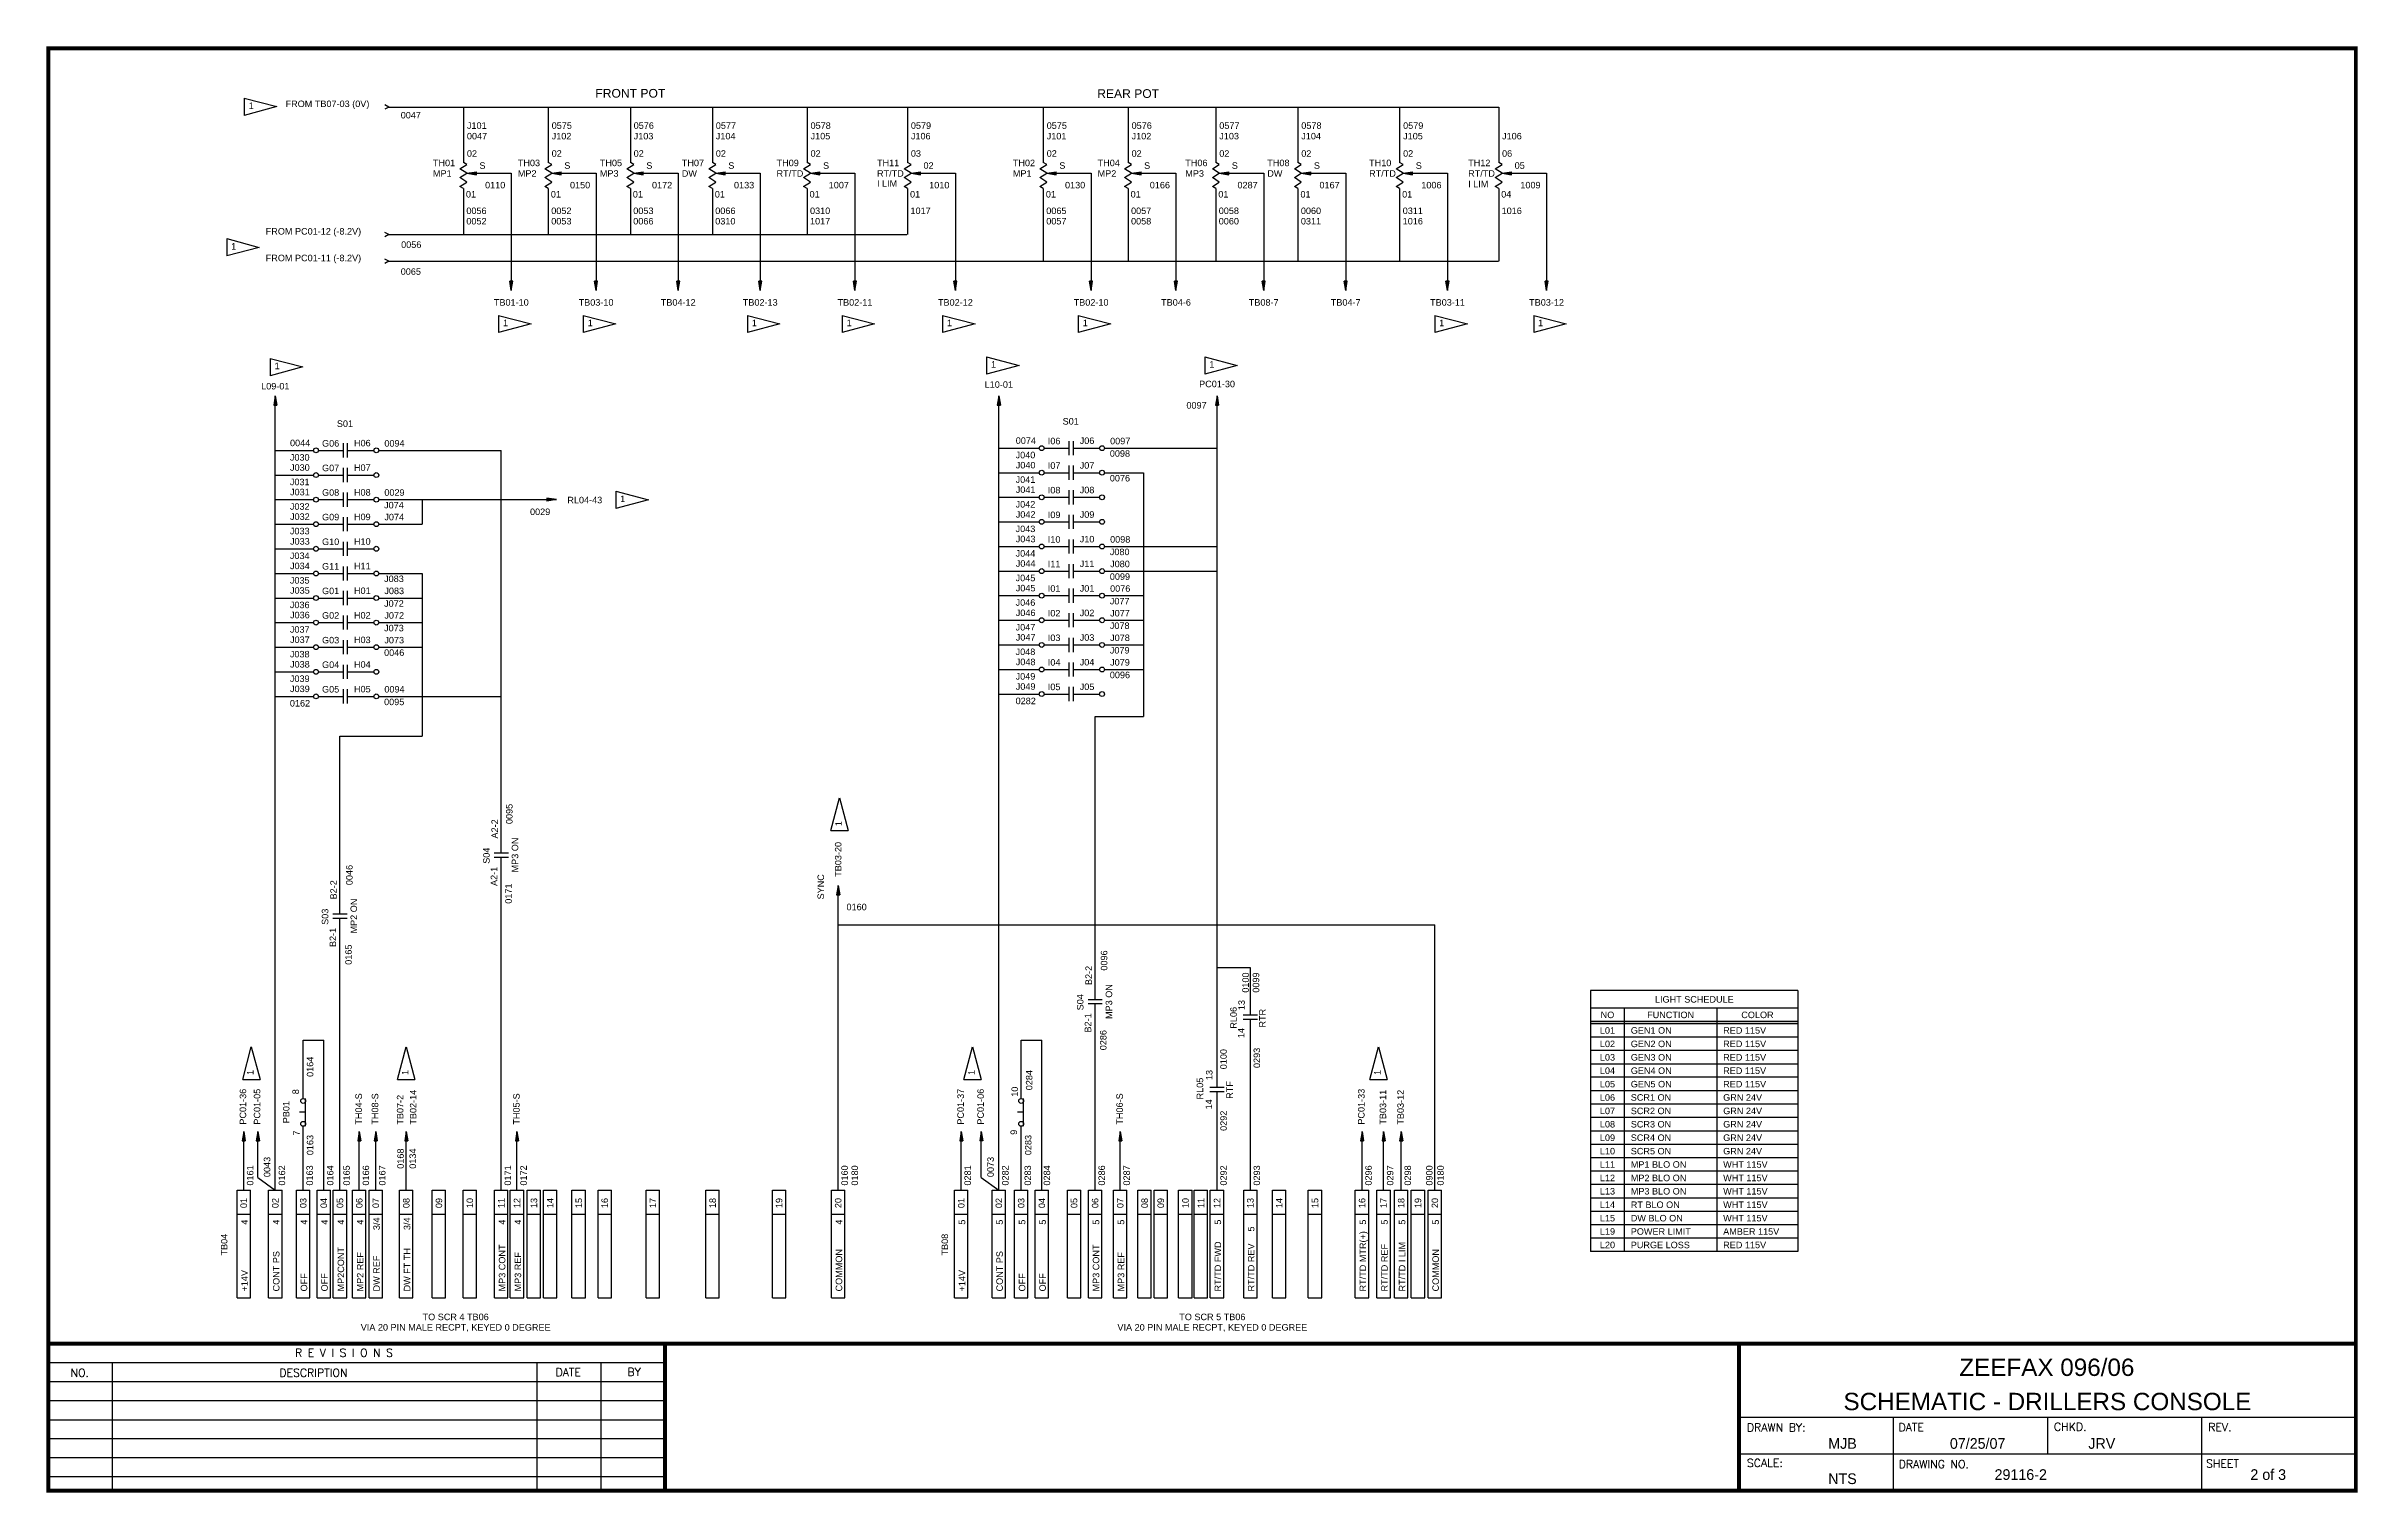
# Model space of a CAD drawing. Extents: x 1 to 17.7, y -2.2 to 8.3.
import ezdxf
from ezdxf.enums import TextEntityAlignment as Align

# ---------------------------------------------------------------- set-up
doc = ezdxf.new("R2010")
doc.units = 0
doc.header["$MEASUREMENT"] = 0
doc.layers.get('0').update_dxf_attribs({"linetype": 'CONTINUOUS'})
doc.layers.add('DRAWING', color=7, linetype='CONTINUOUS')
doc.styles.add('A1', font='A1.shx')
doc.styles.add('ROMAND', font='ROMAND.shx')
doc.styles.get("Standard").update_dxf_attribs({"font": 'ARIAL.TTF'})

msp = doc.modelspace()

# ---------------------------------------------------------------- texts
at = {"color": 7}
for s, height, style, p in [('R E V I S I O N S', 0.05763, 'ROMAND', (2.799, -1.191)), ('NO.', 0.0576, 'ROMAND', (1.181, -1.335)), ('DESCRIPTION', 0.05763, 'ROMAND', (2.686, -1.335)), ('DATE', 0.0576, 'ROMAND', (4.677, -1.331)), ('BY', 0.0576, 'ROMAND', (5.195, -1.329)), ('DRAWN BY:', 0.0576, 'ROMAND', (13.264, -1.729)), ('MJB', 0.0769, 'A1', (13.85, -1.854)), ('DATE', 0.0576, 'ROMAND', (14.357, -1.728)), ('07/25/07', 0.0769, 'A1', (14.727, -1.854)), ('CHKD.', 0.0576, 'ROMAND', (15.477, -1.724)), ('JRV', 0.0769, 'A1', (15.725, -1.854)), ('REV.', 0.0576, 'ROMAND', (16.589, -1.727)), ('SCALE:', 0.0576, 'ROMAND', (13.264, -1.985)), ('DRAWING NO.', 0.05763, 'ROMAND', (14.358, -1.993)), ('SHEET', 0.0576, 'ROMAND', (16.573, -1.989)), ('2 of 3', 0.0769, 'A1', (16.893, -2.078)), ('NTS', 0.0769, 'A1', (13.85, -2.108)), ('29116-2', 0.0769, 'A1', (15.049, -2.078))]:
    msp.add_text(s, height=height, dxfattribs=dict(at, style=style)).set_placement(p)
at = {"layer": 'DRAWING', "color": 7}
for s, height, p in [('1', 0.0469, (2.465, 7.801)), ('FROM TB07-03 (0V)', 0.04688, (2.731, 7.815)), ('0047', 0.0469, (3.561, 7.733)), ('J101', 0.0469, (4.038, 7.658)), ('0575', 0.0469, (4.649, 7.658)), ('0576', 0.0469, (5.24, 7.658)), ('0577', 0.0469, (5.832, 7.658)), ('0578', 0.0469, (6.515, 7.658)), ('0579', 0.0469, (7.238, 7.658)), ('0575', 0.0469, (8.217, 7.658)), ('0576', 0.0469, (8.829, 7.658)), ('0577', 0.0469, (9.461, 7.658)), ('0578', 0.0469, (10.052, 7.658)), ('0579', 0.0469, (10.786, 7.658)), ('0047', 0.0469, (4.038, 7.582)), ('02', 0.0469, (4.038, 7.457)), ('J102', 0.0469, (4.649, 7.582)), ('02', 0.0469, (4.649, 7.457)), ('J103', 0.0469, (5.24, 7.582)), ('02', 0.0469, (5.24, 7.457)), ('J104', 0.0469, (5.832, 7.582)), ('02', 0.0469, (5.832, 7.457)), ('J105', 0.0469, (6.515, 7.582)), ('02', 0.0469, (6.515, 7.457)), ('J106', 0.0469, (7.238, 7.582)), ('03', 0.0469, (7.238, 7.457)), ('J101', 0.0469, (8.217, 7.582)), ('02', 0.0469, (8.217, 7.457)), ('J102', 0.0469, (8.829, 7.582)), ('02', 0.0469, (8.829, 7.457)), ('J103', 0.0469, (9.461, 7.582)), ('02', 0.0469, (9.461, 7.457)), ('J104', 0.0469, (10.052, 7.582)), ('02', 0.0469, (10.052, 7.457)), ('J105', 0.0469, (10.786, 7.582)), ('02', 0.0469, (10.786, 7.457)), ('J106', 0.0469, (11.499, 7.582)), ('06', 0.0469, (11.499, 7.457)), ('TH01', 0.0469, (3.793, 7.389)), ('MP1', 0.0469, (3.793, 7.313)), ('S', 0.0469, (4.128, 7.37)), ('TH03', 0.0469, (4.405, 7.389)), ('MP2', 0.0469, (4.405, 7.313)), ('S', 0.0469, (4.74, 7.37)), ('TH05', 0.0469, (4.996, 7.389)), ('MP3', 0.0469, (4.996, 7.313)), ('S', 0.0469, (5.331, 7.37)), ('TH07', 0.0469, (5.587, 7.389)), ('DW', 0.0469, (5.587, 7.313)), ('S', 0.0469, (5.922, 7.37)), ('TH09', 0.0469, (6.27, 7.389)), ('RT/TD', 0.0469, (6.27, 7.313)), ('S', 0.0469, (6.605, 7.37)), ('TH11', 0.0469, (6.994, 7.389)), ('RT/TD', 0.0469, (6.994, 7.313)), ('02', 0.0469, (7.329, 7.37)), ('TH02', 0.0469, (7.973, 7.389)), ('MP1', 0.0469, (7.973, 7.313)), ('S', 0.0469, (8.308, 7.37)), ('TH04', 0.0469, (8.584, 7.389)), ('MP2', 0.0469, (8.584, 7.313)), ('S', 0.0469, (8.919, 7.37)), ('TH06', 0.0469, (9.216, 7.389)), ('MP3', 0.0469, (9.216, 7.313)), ('S', 0.0469, (9.551, 7.37)), ('TH08', 0.0469, (9.807, 7.389)), ('DW', 0.0469, (9.807, 7.313)), ('S', 0.0469, (10.143, 7.37)), ('TH10', 0.0469, (10.541, 7.389)), ('RT/TD', 0.0469, (10.541, 7.313)), ('S', 0.0469, (10.877, 7.37)), ('TH12', 0.0469, (11.255, 7.389)), ('RT/TD', 0.0469, (11.255, 7.313)), ('05', 0.0469, (11.59, 7.37)), ('01', 0.0469, (4.031, 7.163)), ('0110', 0.0469, (4.169, 7.229)), ('01', 0.0469, (4.643, 7.163)), ('0150', 0.0469, (4.781, 7.229)), ('01', 0.0469, (5.234, 7.163)), ('0172', 0.0469, (5.372, 7.229)), ('01', 0.0469, (5.825, 7.163)), ('0133', 0.0469, (5.963, 7.229)), ('01', 0.0469, (6.508, 7.163)), ('1007', 0.0469, (6.646, 7.229)), ('I LIM', 0.0469, (6.994, 7.241)), ('01', 0.0469, (7.232, 7.163)), ('1010', 0.0469, (7.37, 7.229)), ('01', 0.0469, (8.211, 7.163)), ('0130', 0.0469, (8.349, 7.229)), ('01', 0.0469, (8.822, 7.163)), ('0166', 0.0469, (8.96, 7.229)), ('01', 0.0469, (9.454, 7.163)), ('0287', 0.0469, (9.592, 7.229)), ('01', 0.0469, (10.046, 7.163)), ('0167', 0.0469, (10.183, 7.229)), ('01', 0.0469, (10.779, 7.163)), ('1006', 0.0469, (10.917, 7.229)), ('I LIM', 0.0469, (11.255, 7.237)), ('04', 0.0469, (11.493, 7.163)), ('1009', 0.0469, (11.631, 7.229)), ('0056', 0.0469, (4.034, 7.044)), ('0052', 0.0469, (4.034, 6.969)), ('0052', 0.0469, (4.646, 7.044)), ('0053', 0.0469, (4.646, 6.969)), ('0053', 0.0469, (5.237, 7.044)), ('0066', 0.0469, (5.237, 6.969)), ('0066', 0.0469, (5.828, 7.044)), ('0310', 0.0469, (5.828, 6.969)), ('0310', 0.0469, (6.511, 7.044)), ('1017', 0.0469, (6.511, 6.969)), ('1017', 0.0469, (7.235, 7.044)), ('0065', 0.0469, (8.214, 7.044)), ('0057', 0.0469, (8.214, 6.969)), ('0057', 0.0469, (8.825, 7.044)), ('0058', 0.0469, (8.825, 6.969)), ('0058', 0.0469, (9.457, 7.044)), ('0060', 0.0469, (9.457, 6.969)), ('0060', 0.0469, (10.049, 7.044)), ('0311', 0.0469, (10.049, 6.969)), ('0311', 0.0469, (10.783, 7.044)), ('1016', 0.0469, (10.783, 6.969)), ('1016', 0.0469, (11.496, 7.044)), ('1', 0.0469, (2.339, 6.788)), ('FROM PC01-12 (-8.2V)', 0.04688, (2.588, 6.896)), ('0056', 0.0469, (3.564, 6.8)), ('FROM PC01-11 (-8.2V)', 0.04688, (2.588, 6.704)), ('0065', 0.0469, (3.561, 6.606)), ('1', 0.0469, (4.298, 6.236)), ('1', 0.0469, (4.909, 6.236)), ('1', 0.0469, (6.092, 6.236)), ('1', 0.0469, (6.775, 6.236)), ('1', 0.0469, (7.498, 6.236)), ('1', 0.0469, (8.477, 6.236)), ('1', 0.0469, (11.046, 6.236)), ('1', 0.0469, (11.759, 6.236)), ('1', 0.0469, (2.652, 5.926)), ('1', 0.0469, (7.816, 5.937)), ('1', 0.0469, (9.389, 5.937)), ('0097', 0.0469, (9.224, 5.642)), ('0044', 0.0469, (2.763, 5.371)), ('G06', 0.0469, (2.994, 5.368)), ('H06', 0.0469, (3.224, 5.37)), ('0094', 0.0469, (3.443, 5.368)), ('0074', 0.0469, (7.994, 5.388)), ('I06', 0.0469, (8.225, 5.385)), ('J06', 0.0469, (8.455, 5.387)), ('0098', 0.0469, (8.672, 5.295)), ('0097', 0.0469, (8.674, 5.385)), ('J030', 0.0469, (2.762, 5.267)), ('J030', 0.0469, (2.763, 5.194)), ('G07', 0.0469, (2.994, 5.191)), ('H07', 0.0469, (3.224, 5.193)), ('J040', 0.0469, (7.993, 5.284)), ('J040', 0.0469, (7.994, 5.211)), ('I07', 0.0469, (8.225, 5.208)), ('J07', 0.0469, (8.455, 5.209)), ('J031', 0.0469, (2.762, 5.09)), ('J031', 0.0469, (2.763, 5.017)), ('G08', 0.0469, (2.994, 5.014)), ('H08', 0.0469, (3.224, 5.015)), ('0029', 0.0469, (3.443, 5.014)), ('1', 0.0469, (5.143, 4.968)), ('J041', 0.0469, (7.993, 5.107)), ('J041', 0.0469, (7.994, 5.034)), ('I08', 0.0469, (8.225, 5.031)), ('J08', 0.0469, (8.455, 5.032)), ('0076', 0.0469, (8.672, 5.117)), ('J032', 0.0469, (2.762, 4.913)), ('J032', 0.0469, (2.763, 4.84)), ('G09', 0.0469, (2.994, 4.837)), ('H09', 0.0469, (3.224, 4.838)), ('J074', 0.0469, (3.441, 4.923)), ('J074', 0.0469, (3.443, 4.837)), ('0029', 0.0469, (4.493, 4.875)), ('J042', 0.0469, (7.993, 4.929)), ('J042', 0.0469, (7.994, 4.856)), ('I09', 0.0469, (8.225, 4.853)), ('J09', 0.0469, (8.455, 4.855)), ('J033', 0.0469, (2.762, 4.736)), ('J033', 0.0469, (2.763, 4.662)), ('G10', 0.0469, (2.994, 4.659)), ('H10', 0.0469, (3.224, 4.661)), ('J043', 0.0469, (7.993, 4.752)), ('J043', 0.0469, (7.994, 4.679)), ('I10', 0.0469, (8.225, 4.676)), ('J10', 0.0469, (8.455, 4.678)), ('0098', 0.0469, (8.674, 4.676)), ('J034', 0.0469, (2.762, 4.558)), ('J034', 0.0469, (2.763, 4.485)), ('G11', 0.0469, (2.994, 4.482)), ('H11', 0.0469, (3.224, 4.484)), ('J044', 0.0469, (7.993, 4.575)), ('J044', 0.0469, (7.994, 4.502)), ('I11', 0.0469, (8.225, 4.499)), ('J11', 0.0469, (8.455, 4.5)), ('J080', 0.0469, (8.672, 4.586)), ('J080', 0.0469, (8.674, 4.499)), ('J035', 0.0469, (2.762, 4.381)), ('J035', 0.0469, (2.763, 4.308)), ('G01', 0.0469, (2.994, 4.305)), ('H01', 0.0469, (3.224, 4.306)), ('J083', 0.0469, (3.441, 4.392)), ('J083', 0.0469, (3.443, 4.305)), ('J045', 0.0469, (7.993, 4.398)), ('J045', 0.0469, (7.994, 4.325)), ('I01', 0.0469, (8.225, 4.322)), ('J01', 0.0469, (8.455, 4.323)), ('0099', 0.0469, (8.672, 4.408)), ('0076', 0.0469, (8.674, 4.322)), ('J036', 0.0469, (2.762, 4.204)), ('J036', 0.0469, (2.763, 4.131)), ('G02', 0.0469, (2.994, 4.128)), ('H02', 0.0469, (3.224, 4.129)), ('J072', 0.0469, (3.441, 4.214)), ('J072', 0.0469, (3.443, 4.128)), ('J046', 0.0469, (7.993, 4.221)), ('J046', 0.0469, (7.994, 4.147)), ('I02', 0.0469, (8.225, 4.144)), ('J02', 0.0469, (8.455, 4.146)), ('J077', 0.0469, (8.672, 4.231)), ('J077', 0.0469, (8.674, 4.144)), ('J037', 0.0469, (2.762, 4.027)), ('J037', 0.0469, (2.763, 3.953)), ('H03', 0.0469, (3.224, 3.952)), ('J073', 0.0469, (3.441, 4.037)), ('J047', 0.0469, (7.993, 4.043)), ('J047', 0.0469, (7.994, 3.97)), ('I03', 0.0469, (8.225, 3.967)), ('J03', 0.0469, (8.455, 3.969)), ('J078', 0.0469, (8.672, 4.054)), ('J078', 0.0469, (8.674, 3.967)), ('J038', 0.0469, (2.762, 3.849)), ('G03', 0.0469, (2.994, 3.95)), ('J073', 0.0469, (3.443, 3.95)), ('0046', 0.0469, (3.441, 3.86)), ('J048', 0.0469, (7.993, 3.866)), ('J048', 0.0469, (7.994, 3.793)), ('I04', 0.0469, (8.225, 3.79)), ('J04', 0.0469, (8.455, 3.791)), ('J079', 0.0469, (8.672, 3.877)), ('J079', 0.0469, (8.674, 3.79)), ('J039', 0.0469, (2.762, 3.672)), ('J038', 0.0469, (2.763, 3.776)), ('G04', 0.0469, (2.994, 3.773)), ('H04', 0.0469, (3.224, 3.775)), ('J049', 0.0469, (7.993, 3.689)), ('0096', 0.0469, (8.672, 3.699)), ('J039', 0.0469, (2.763, 3.599)), ('0162', 0.0469, (2.762, 3.495)), ('G05', 0.0469, (2.994, 3.596)), ('H05', 0.0469, (3.224, 3.597)), ('0095', 0.0469, (3.441, 3.505)), ('0094', 0.0469, (3.443, 3.596)), ('J049', 0.0469, (7.994, 3.616)), ('0282', 0.0469, (7.993, 3.512)), ('I05', 0.0469, (8.225, 3.613)), ('J05', 0.0469, (8.455, 3.614)), ('0160', 0.0469, (6.774, 2.027))]:
    msp.add_text(s, height=height, dxfattribs=at).set_placement(p)
for s, height, p in [('FRONT POT', 0.0625, (5.216, 7.883)), ('REAR POT', 0.0625, (8.804, 7.881)), ('TB01-10', 0.0469, (4.358, 6.384)), ('TB03-10', 0.0469, (4.969, 6.384)), ('TB04-12', 0.0469, (5.561, 6.384)), ('TB02-13', 0.0469, (6.152, 6.384)), ('TB02-11', 0.0469, (6.835, 6.384)), ('TB02-12', 0.0469, (7.559, 6.384)), ('TB02-10', 0.0469, (8.537, 6.384)), ('TB04-6', 0.0469, (9.149, 6.384)), ('TB08-7', 0.0469, (9.781, 6.384)), ('TB04-7', 0.0469, (10.372, 6.384)), ('TB03-11', 0.0469, (11.106, 6.384)), ('TB03-12', 0.0469, (11.82, 6.384)), ('L10-01', 0.0469, (7.872, 5.792)), ('PC01-30', 0.0469, (9.445, 5.796)), ('L09-01', 0.0469, (2.657, 5.78)), ('S01', 0.0469, (3.159, 5.51)), ('S01', 0.0469, (8.39, 5.527)), ('VIA 20 PIN MALE RECPT, KEYED 0 DEGREE', 0.04688, (3.957, -1.002)), ('TO SCR 4 TB06', 0.04688, (3.957, -0.927)), ('VIA 20 PIN MALE RECPT, KEYED 0 DEGREE', 0.04688, (9.411, -1.002)), ('TO SCR 5 TB06', 0.04688, (9.411, -0.927))]:
    msp.add_text(s, height=height, dxfattribs=at).set_placement(p, align=Align.CENTER)
for s, height, p in [('RL04-43', 0.0469, (4.762, 4.983)), ('GEN1 ON', 0.0469, (12.427, 1.161)), ('RED 115V', 0.0469, (13.093, 1.161)), ('GEN2 ON', 0.0469, (12.427, 1.064)), ('RED 115V', 0.0469, (13.093, 1.064)), ('GEN3 ON', 0.0469, (12.427, 0.967)), ('GEN4 ON', 0.0469, (12.427, 0.871)), ('RED 115V', 0.0469, (13.093, 0.967)), ('RED 115V', 0.0469, (13.093, 0.871)), ('SCR1 ON', 0.0469, (12.427, 0.678)), ('GEN5 ON', 0.0469, (12.427, 0.774)), ('GRN 24V', 0.0469, (13.093, 0.678)), ('RED 115V', 0.0469, (13.093, 0.774)), ('SCR2 ON', 0.0469, (12.427, 0.581)), ('SCR3 ON', 0.0469, (12.427, 0.485)), ('GRN 24V', 0.0469, (13.093, 0.581)), ('GRN 24V', 0.0469, (13.093, 0.485)), ('SCR4 ON', 0.0469, (12.427, 0.388)), ('GRN 24V', 0.0469, (13.093, 0.388)), ('SCR5 ON', 0.0469, (12.427, 0.291)), ('MP1 BLO ON', 0.0469, (12.427, 0.195)), ('WHT 115V', 0.0469, (13.093, 0.195)), ('GRN 24V', 0.0469, (13.093, 0.291)), ('MP2 BLO ON', 0.0469, (12.427, 0.098)), ('MP3 BLO ON', 0.0469, (12.427, 0.002)), ('WHT 115V', 0.0469, (13.093, 0.098)), ('WHT 115V', 0.0469, (13.093, 0.002)), ('RT BLO ON', 0.0469, (12.427, -0.095)), ('WHT 115V', 0.0469, (13.093, -0.095)), ('DW BLO ON', 0.0469, (12.427, -0.192)), ('POWER LIMIT', 0.04688, (12.427, -0.288)), ('WHT 115V', 0.0469, (13.093, -0.192)), ('AMBER 115V', 0.0469, (13.093, -0.288)), ('PURGE LOSS', 0.0469, (12.427, -0.385)), ('RED 115V', 0.0469, (13.093, -0.385))]:
    msp.add_text(s, height=height, dxfattribs=at).set_placement(p, align=Align.MIDDLE_LEFT)
for s, height, p in [('A2-2', 0.0469, (4.262, 2.544)), ('0095', 0.0469, (4.367, 2.648)), ('1', 0.0469, (6.74, 2.633)), ('0046', 0.0469, (3.214, 2.208)), ('A2-1', 0.0469, (4.257, 2.202)), ('B2-2', 0.0469, (3.1, 2.105)), ('0171', 0.0469, (4.361, 2.074)), ('B2-1', 0.0469, (3.095, 1.762)), ('0165', 0.0469, (3.208, 1.634)), ('0096', 0.0469, (8.654, 1.592)), ('B2-2', 0.0469, (8.543, 1.488)), ('0100', 0.0469, (9.674, 1.433)), ('0099', 0.0469, (9.749, 1.433)), ('13', 0.0469, (9.645, 1.307)), ('B2-1', 0.0469, (8.538, 1.146)), ('14', 0.0469, (9.642, 1.106)), ('0286', 0.0469, (8.648, 1.018)), ('0100', 0.0469, (9.515, 0.881)), ('0293', 0.0469, (9.755, 0.89)), ('1', 0.0469, (2.5, 0.84)), ('0164', 0.0469, (2.931, 0.826)), ('1', 0.0469, (3.616, 0.84)), ('1', 0.0469, (7.698, 0.84)), ('0284', 0.0469, (8.114, 0.73)), ('13', 0.0469, (9.412, 0.803)), ('1', 0.0469, (10.624, 0.84)), ('PC01-36', 0.0469, (2.447, 0.482)), ('PC01-05', 0.0469, (2.549, 0.482)), ('8', 0.0469, (2.827, 0.701)), ('TH04-S', 0.0469, (3.281, 0.482)), ('TH08-S', 0.0469, (3.399, 0.482)), ('TB07-2', 0.0469, (3.58, 0.482)), ('TB02-14', 0.0469, (3.674, 0.482)), ('TH05-S', 0.0469, (4.418, 0.482)), ('PC01-37', 0.0469, (7.62, 0.482)), ('PC01-06', 0.0469, (7.764, 0.482)), ('10', 0.0469, (8.01, 0.683)), ('TH06-S', 0.0469, (8.766, 0.482)), ('PC01-33', 0.0469, (10.508, 0.482)), ('TB03-11', 0.0469, (10.664, 0.482)), ('TB03-12', 0.0469, (10.791, 0.482)), ('14', 0.0469, (9.409, 0.592)), ('0292', 0.0469, (9.515, 0.437)), ('7', 0.0469, (2.833, 0.403)), ('0163', 0.0469, (2.931, 0.262)), ('9', 0.0469, (8.003, 0.409)), ('0283', 0.0469, (8.107, 0.262)), ('0161', 0.0469, (2.499, 0.043)), ('0043', 0.0469, (2.621, 0.104)), ('0162', 0.0469, (2.728, 0.043)), ('0163', 0.0469, (2.928, 0.043)), ('0164', 0.0469, (3.076, 0.043)), ('0165', 0.0469, (3.194, 0.043)), ('0166', 0.0469, (3.333, 0.043)), ('0167', 0.0469, (3.451, 0.043)), ('0168', 0.0469, (3.583, 0.164)), ('0134', 0.0469, (3.671, 0.164)), ('0171', 0.0469, (4.356, 0.043)), ('0172', 0.0469, (4.47, 0.043)), ('0160', 0.0469, (6.784, 0.043)), ('0180', 0.0469, (6.857, 0.043)), ('0281', 0.0469, (7.671, 0.043)), ('0073', 0.0469, (7.836, 0.104)), ('0282', 0.0469, (7.942, 0.043)), ('0283', 0.0469, (8.104, 0.043)), ('0284', 0.0469, (8.242, 0.043)), ('0286', 0.0469, (8.637, 0.043)), ('0287', 0.0469, (8.817, 0.043)), ('0292', 0.0469, (9.515, 0.043)), ('0293', 0.0469, (9.755, 0.043)), ('0296', 0.0469, (10.56, 0.043)), ('0297', 0.0469, (10.716, 0.043)), ('0298', 0.0469, (10.843, 0.043)), ('0900', 0.0469, (10.998, 0.043)), ('0180', 0.0469, (11.079, 0.043)), ('TB04', 0.0469, (2.312, -0.461)), ('4', 0.0469, (2.458, -0.239)), ('4', 0.0469, (2.687, -0.239)), ('4', 0.0469, (2.887, -0.239)), ('4', 0.0469, (3.035, -0.239)), ('4', 0.0469, (3.153, -0.239)), ('4', 0.0469, (3.292, -0.239)), ('3/4', 0.0469, (3.41, -0.278)), ('3/4', 0.0469, (3.63, -0.278)), ('4', 0.0469, (4.315, -0.239)), ('4', 0.0469, (4.429, -0.239)), ('4', 0.0469, (6.743, -0.239)), ('TB08', 0.0469, (7.506, -0.461)), ('5', 0.0469, (7.63, -0.239)), ('5', 0.0469, (7.901, -0.239)), ('5', 0.0469, (8.063, -0.239)), ('5', 0.0469, (8.211, -0.239)), ('5', 0.0469, (8.596, -0.239)), ('5', 0.0469, (8.776, -0.239)), ('5', 0.0469, (9.474, -0.239)), ('5', 0.0469, (9.714, -0.288)), ('RT/TD MTR(+)', 0.04688, (10.519, -0.72)), ('5', 0.0469, (10.519, -0.239)), ('5', 0.0469, (10.675, -0.239)), ('5', 0.0469, (10.802, -0.239)), ('5', 0.0469, (11.044, -0.239)), ('CONT PS', 0.0469, (2.687, -0.72)), ('MP2CONT', 0.0469, (3.153, -0.72)), ('MP2 REF', 0.0469, (3.292, -0.72)), ('DW REF', 0.0469, (3.41, -0.72)), ('DW FT TH', 0.0469, (3.63, -0.72)), ('MP3 CONT', 0.0469, (4.315, -0.72)), ('MP3 REF', 0.0469, (4.429, -0.72)), ('COMMON', 0.0469, (6.743, -0.72)), ('CONT PS', 0.0469, (7.901, -0.72)), ('MP3 CONT', 0.0469, (8.596, -0.72)), ('MP3 REF', 0.0469, (8.776, -0.72)), ('RT/TD FWD', 0.0469, (9.474, -0.72)), ('RT/TD REV', 0.0469, (9.714, -0.72)), ('RT/TD REF', 0.0469, (10.675, -0.72)), ('RT/TD I LIM', 0.04688, (10.802, -0.72)), ('COMMON', 0.0469, (11.044, -0.72)), ('+14V', 0.0469, (2.458, -0.72)), ('OFF', 0.0469, (2.887, -0.72)), ('OFF', 0.0469, (3.035, -0.72)), ('+14V', 0.0469, (7.63, -0.72)), ('OFF', 0.0469, (8.063, -0.72)), ('OFF', 0.0469, (8.211, -0.72))]:
    msp.add_text(s, height=height, rotation=90, dxfattribs=at).set_placement(p)
for s, p in [('MP3 ON', (4.408, 2.425)), ('S04', (4.202, 2.42)), ('SYNC', (6.612, 2.196)), ('S03', (3.039, 1.98)), ('MP2 ON', (3.246, 1.985)), ('S04', (8.482, 1.364)), ('MP3 ON', (8.689, 1.369)), ('RL06', (9.587, 1.252)), ('RTR', (9.795, 1.249)), ('RL05', (9.345, 0.742)), ('RTF', (9.559, 0.732)), ('PB01', (2.759, 0.572))]:
    msp.add_text(s, height=0.0469, rotation=90, dxfattribs=at).set_placement(p, align=Align.CENTER)
msp.add_text('TB03-20', height=0.0469, rotation=90, dxfattribs=at).set_placement((6.714, 2.268), align=Align.MIDDLE_LEFT)
for s, height, p in [('LIGHT SCHEDULE', 0.04688, (12.885, 1.385)), ('L01', 0.0469, (12.259, 1.161)), ('NO', 0.0469, (12.259, 1.273)), ('FUNCTION', 0.0469, (12.714, 1.273)), ('COLOR', 0.0469, (13.34, 1.273)), ('L02', 0.0469, (12.259, 1.064)), ('L03', 0.0469, (12.259, 0.967)), ('L04', 0.0469, (12.259, 0.871)), ('L05', 0.0469, (12.259, 0.774)), ('L06', 0.0469, (12.259, 0.678)), ('L07', 0.0469, (12.259, 0.581)), ('L08', 0.0469, (12.259, 0.485)), ('L09', 0.0469, (12.259, 0.388)), ('L10', 0.0469, (12.259, 0.291)), ('L11', 0.0469, (12.259, 0.195)), ('L12', 0.0469, (12.259, 0.098)), ('L13', 0.0469, (12.259, 0.002)), ('L14', 0.0469, (12.259, -0.095)), ('L15', 0.0469, (12.259, -0.192)), ('L19', 0.0469, (12.259, -0.288)), ('L20', 0.0469, (12.259, -0.385))]:
    msp.add_text(s, height=height, dxfattribs=at).set_placement(p, align=Align.MIDDLE_CENTER)
for s, p in [('01', (2.429, -0.083)), ('02', (2.657, -0.083)), ('03', (2.858, -0.083)), ('04', (3.006, -0.083)), ('05', (3.123, -0.083)), ('06', (3.262, -0.083)), ('07', (3.381, -0.083)), ('08', (3.601, -0.083)), ('09', (3.836, -0.083)), ('10', (4.059, -0.083)), ('11', (4.286, -0.083)), ('12', (4.399, -0.083)), ('13', (4.521, -0.083)), ('14', (4.638, -0.083)), ('15', (4.844, -0.083)), ('16', (5.031, -0.083)), ('17', (5.378, -0.083)), ('18', (5.809, -0.083)), ('19', (6.288, -0.083)), ('20', (6.714, -0.083)), ('01', (7.601, -0.083)), ('02', (7.872, -0.083)), ('03', (8.033, -0.083)), ('04', (8.182, -0.083)), ('05', (8.414, -0.083)), ('06', (8.566, -0.083)), ('07', (8.747, -0.083)), ('08', (8.923, -0.083)), ('09', (9.039, -0.083)), ('10', (9.217, -0.083)), ('11', (9.329, -0.083)), ('12', (9.445, -0.083)), ('13', (9.685, -0.083)), ('14', (9.893, -0.083)), ('15', (10.151, -0.083)), ('16', (10.49, -0.083)), ('17', (10.645, -0.083)), ('18', (10.772, -0.083)), ('19', (10.893, -0.083)), ('20', (11.015, -0.083))]:
    msp.add_text(s, height=0.0469, rotation=90, dxfattribs=at).set_placement(p, align=Align.MIDDLE_CENTER)
at = {"layer": 'DRAWING', "color": 7, "linetype": 'ByBlock'}
msp.add_text('ZEEFAX 096/06', height=0.125, dxfattribs=at).set_placement((15.426, -1.329), align=Align.CENTER)
msp.add_text('SCHEMATIC - DRILLERS CONSOLE', height=0.125, dxfattribs=at).set_placement((15.43, -1.513), align=Align.MIDDLE_CENTER)

# ---------------------------------------------------------------- blocks, each defined once
blk = doc.blocks.new('npcap')
for p, q in [((0, 0.051), (0, -0.051)), ((0.031, 0.051), (0.031, -0.051))]:
    blk.add_line(p, q)
blk = doc.blocks.new('pot_arrow')
blk.add_hatch(color=256).paths.add_polyline_path([(-0.068, 0.011), (-0.068, -0.011), (0, 0)])
for p, q in [((-0.068, 0.011), (-0.068, -0.011)), ((0, 0), (-0.068, 0.011)), ((0, 0), (-0.068, -0.011))]:
    blk.add_line(p, q)
blk = doc.blocks.new('resistor')
for p, q in [((0, 0), (0.016, 0.025)), ((0.016, 0.025), (0.047, -0.025)), ((0.047, -0.025), (0.08, 0.025)), ((0.08, 0.025), (0.111, -0.025)), ((0.111, -0.025), (0.142, 0.025)), ((0.142, 0.025), (0.174, -0.025)), ((0.174, -0.025), (0.189, 0))]:
    blk.add_line(p, q)

# ---------------------------------------------------------------- hatches: boundary and pattern name
at = {"layer": 'DRAWING'}
h = msp.add_hatch(color=7, dxfattribs=at)
h.paths.add_polyline_path([(12.38, 1.209), (12.38, 1.225), (12.137, 1.225), (12.137, 1.209)])
h.paths.add_polyline_path([(12.38, 1.225), (12.38, 1.209), (13.047, 1.209), (13.047, 1.225)])
h.paths.add_polyline_path([(13.632, 1.209), (13.632, 1.225), (13.047, 1.225), (13.047, 1.209)])

# ---------------------------------------------------------------- linework, layer by layer
at = {"color": 7}
for p, q in [((1.02, -1.096), (1.02, -2.156)), ((1.02, -1.233), (5.466, -1.233)), ((1.481, -1.233), (1.481, -2.156)), ((4.543, -1.233), (4.543, -2.156)), ((5.004, -1.233), (5.004, -2.156)), ((1.02, -1.37), (5.466, -1.37)), ((1.02, -1.37), (5.466, -1.37)), ((1.02, -1.507), (5.466, -1.507)), ((1.02, -1.507), (5.466, -1.507)), ((1.02, -1.644), (5.466, -1.644)), ((13.207, -1.626), (17.653, -1.626)), ((14.319, -1.626), (14.319, -2.156)), ((15.43, -1.626), (15.43, -1.891)), ((16.541, -1.626), (16.541, -2.156)), ((1.02, -1.78), (5.466, -1.78)), ((1.02, -1.917), (5.466, -1.917)), ((13.207, -1.891), (17.653, -1.891)), ((1.02, -2.054), (5.466, -2.054))]:
    msp.add_line(p, q, dxfattribs=at)
at = {"color": 7, "const_width": 0.0288}
msp.add_lwpolyline([(17.653, -2.156), (17.653, 8.239), (1.02, 8.239), (1.02, -2.156)], close=True, dxfattribs=at)
for points in [[(1.02, -1.096), (17.653, -1.096)], [(5.466, -1.096), (5.466, -2.156)], [(13.207, -2.156), (13.207, -1.096)]]:
    msp.add_lwpolyline(points, dxfattribs=at)
at = {"layer": 'DRAWING', "color": 7}
for p, q in [((2.433, 7.88), (2.667, 7.818)), ((2.433, 7.88), (2.433, 7.755)), ((3.475, 7.815), (3.447, 7.832)), ((2.667, 7.818), (2.433, 7.755)), ((3.475, 7.815), (3.447, 7.799)), ((3.475, 7.815), (11.475, 7.815)), ((4.013, 7.815), (4.013, 7.416)), ((4.624, 7.815), (4.624, 7.416)), ((5.216, 7.815), (5.216, 7.416)), ((5.807, 7.815), (5.807, 7.416)), ((6.49, 7.815), (6.49, 7.416)), ((7.214, 7.815), (7.214, 7.416)), ((8.192, 7.815), (8.192, 7.416)), ((8.804, 7.815), (8.804, 7.416)), ((9.436, 7.815), (9.436, 7.416)), ((10.027, 7.815), (10.027, 7.416)), ((10.761, 7.815), (10.761, 7.416)), ((11.475, 7.815), (11.475, 7.416)), ((4.038, 7.338), (4.358, 7.338)), ((4.358, 7.338), (4.358, 6.492)), ((4.65, 7.338), (4.969, 7.338)), ((4.969, 7.338), (4.969, 6.492)), ((5.241, 7.338), (5.561, 7.338)), ((5.561, 7.338), (5.561, 6.492)), ((5.832, 7.338), (6.152, 7.338)), ((6.152, 7.338), (6.152, 6.492)), ((6.515, 7.338), (6.835, 7.338)), ((6.835, 7.338), (6.835, 6.492)), ((7.239, 7.338), (7.559, 7.338)), ((7.559, 7.338), (7.559, 6.492)), ((8.218, 7.338), (8.537, 7.338)), ((8.537, 7.338), (8.537, 6.492)), ((8.829, 7.338), (9.149, 7.338)), ((9.149, 7.338), (9.149, 6.492)), ((9.461, 7.338), (9.781, 7.338)), ((9.781, 7.338), (9.781, 6.492)), ((10.052, 7.338), (10.372, 7.338)), ((10.372, 7.338), (10.372, 6.492)), ((10.786, 7.338), (11.106, 7.338)), ((11.106, 7.338), (11.106, 6.492)), ((11.5, 7.338), (11.82, 7.338)), ((11.82, 7.338), (11.82, 6.492)), ((4.013, 7.227), (4.013, 6.896)), ((4.624, 7.227), (4.624, 6.896)), ((5.216, 7.227), (5.216, 6.896)), ((5.807, 7.227), (5.807, 6.896)), ((6.49, 7.227), (6.49, 6.896)), ((7.214, 7.227), (7.214, 6.896)), ((8.192, 7.227), (8.192, 6.704)), ((8.804, 7.227), (8.804, 6.704)), ((9.436, 7.227), (9.436, 6.704)), ((10.027, 7.227), (10.027, 6.704)), ((10.761, 7.227), (10.761, 6.704)), ((11.475, 7.227), (11.475, 6.704)), ((2.307, 6.867), (2.307, 6.742)), ((2.307, 6.867), (2.541, 6.804)), ((3.475, 6.896), (3.447, 6.912)), ((3.475, 6.896), (3.447, 6.879)), ((3.475, 6.896), (7.21, 6.896)), ((2.541, 6.804), (2.307, 6.742)), ((3.475, 6.704), (3.447, 6.72)), ((3.475, 6.704), (3.447, 6.687)), ((3.475, 6.704), (11.473, 6.704)), ((4.266, 6.314), (4.266, 6.19)), ((4.266, 6.314), (4.5, 6.252)), ((4.5, 6.252), (4.266, 6.19)), ((4.877, 6.314), (4.877, 6.19)), ((4.877, 6.314), (5.112, 6.252)), ((5.112, 6.252), (4.877, 6.19)), ((6.06, 6.314), (6.06, 6.19)), ((6.06, 6.314), (6.294, 6.252)), ((6.294, 6.252), (6.06, 6.19)), ((6.743, 6.314), (6.743, 6.19)), ((6.743, 6.314), (6.977, 6.252)), ((6.977, 6.252), (6.743, 6.19)), ((7.466, 6.314), (7.466, 6.19)), ((7.466, 6.314), (7.701, 6.252)), ((7.701, 6.252), (7.466, 6.19)), ((8.445, 6.314), (8.445, 6.19)), ((8.445, 6.314), (8.68, 6.252)), ((8.68, 6.252), (8.445, 6.19)), ((11.014, 6.314), (11.014, 6.19)), ((11.014, 6.314), (11.249, 6.252)), ((11.249, 6.252), (11.014, 6.19)), ((11.727, 6.314), (11.727, 6.19)), ((11.727, 6.314), (11.962, 6.252)), ((11.962, 6.252), (11.727, 6.19)), ((2.62, 6.004), (2.855, 5.942)), ((2.62, 6.004), (2.62, 5.879)), ((7.784, 6.015), (8.019, 5.953)), ((7.784, 6.015), (7.784, 5.891)), ((9.357, 6.015), (9.357, 5.891)), ((9.357, 6.015), (9.591, 5.953)), ((2.855, 5.942), (2.62, 5.879)), ((8.019, 5.953), (7.784, 5.891)), ((9.591, 5.953), (9.357, 5.891)), ((2.657, 0.01), (2.657, 5.735)), ((7.872, 0.01), (7.872, 5.735)), ((9.445, 0.751), (9.445, 5.735)), ((2.657, 5.341), (2.932, 5.341)), ((2.968, 5.341), (3.145, 5.341)), ((3.177, 5.341), (3.367, 5.341)), ((3.403, 5.341), (4.286, 5.341)), ((4.286, 2.441), (4.286, 5.341)), ((7.872, 5.357), (8.164, 5.357)), ((8.199, 5.357), (8.376, 5.357)), ((8.408, 5.357), (8.599, 5.357)), ((8.634, 5.357), (9.445, 5.357)), ((7.872, 5.18), (8.164, 5.18)), ((8.199, 5.18), (8.376, 5.18)), ((8.408, 5.18), (8.599, 5.18)), ((8.634, 5.18), (8.914, 5.18)), ((8.914, 5.18), (8.914, 3.423)), ((2.657, 5.163), (2.932, 5.163)), ((2.968, 5.163), (3.145, 5.163)), ((3.177, 5.163), (3.367, 5.163)), ((5.111, 5.046), (5.346, 4.984)), ((5.111, 5.046), (5.111, 4.922)), ((7.872, 5.003), (8.164, 5.003)), ((8.199, 5.003), (8.376, 5.003)), ((8.408, 5.003), (8.599, 5.003)), ((2.657, 4.986), (2.932, 4.986)), ((2.968, 4.986), (3.145, 4.986)), ((3.177, 4.986), (3.367, 4.986)), ((3.403, 4.986), (4.683, 4.986)), ((3.715, 4.986), (3.715, 4.809)), ((5.346, 4.984), (5.111, 4.922)), ((2.657, 4.809), (2.932, 4.809)), ((2.968, 4.809), (3.145, 4.809)), ((3.177, 4.809), (3.367, 4.809)), ((3.403, 4.809), (3.715, 4.809)), ((7.872, 4.826), (8.164, 4.826)), ((8.199, 4.826), (8.376, 4.826)), ((8.408, 4.826), (8.599, 4.826)), ((2.657, 4.632), (2.932, 4.632)), ((2.968, 4.632), (3.145, 4.632)), ((3.177, 4.632), (3.367, 4.632)), ((7.872, 4.648), (8.164, 4.648)), ((8.199, 4.648), (8.376, 4.648)), ((8.408, 4.648), (8.599, 4.648)), ((8.634, 4.648), (9.445, 4.648)), ((2.657, 4.454), (2.932, 4.454)), ((2.968, 4.454), (3.145, 4.454)), ((3.177, 4.454), (3.367, 4.454)), ((3.403, 4.454), (3.715, 4.454)), ((3.715, 4.454), (3.715, 3.282)), ((7.872, 4.471), (8.164, 4.471)), ((8.199, 4.471), (8.376, 4.471)), ((8.408, 4.471), (8.599, 4.471)), ((8.634, 4.471), (9.445, 4.471)), ((2.657, 4.277), (2.932, 4.277)), ((2.968, 4.277), (3.145, 4.277)), ((3.177, 4.277), (3.367, 4.277)), ((3.403, 4.277), (3.715, 4.277)), ((7.872, 4.294), (8.164, 4.294)), ((8.199, 4.294), (8.376, 4.294)), ((8.408, 4.294), (8.599, 4.294)), ((8.634, 4.294), (8.914, 4.294)), ((2.657, 4.1), (2.932, 4.1)), ((2.968, 4.1), (3.145, 4.1)), ((3.177, 4.1), (3.367, 4.1)), ((3.403, 4.1), (3.715, 4.1)), ((7.872, 4.117), (8.164, 4.117)), ((8.199, 4.117), (8.376, 4.117)), ((8.408, 4.117), (8.599, 4.117)), ((8.634, 4.117), (8.914, 4.117)), ((2.657, 3.923), (2.932, 3.923)), ((2.968, 3.923), (3.145, 3.923)), ((3.177, 3.923), (3.367, 3.923)), ((3.403, 3.923), (3.715, 3.923)), ((7.872, 3.939), (8.164, 3.939)), ((8.199, 3.939), (8.376, 3.939)), ((8.408, 3.939), (8.599, 3.939)), ((8.634, 3.939), (8.914, 3.939)), ((2.657, 3.745), (2.932, 3.745)), ((2.968, 3.745), (3.145, 3.745)), ((3.177, 3.745), (3.367, 3.745)), ((7.872, 3.762), (8.164, 3.762)), ((8.199, 3.762), (8.376, 3.762)), ((8.408, 3.762), (8.599, 3.762)), ((8.634, 3.762), (8.914, 3.762)), ((2.657, 3.568), (2.932, 3.568)), ((2.968, 3.568), (3.145, 3.568)), ((3.177, 3.568), (3.367, 3.568)), ((3.403, 3.568), (4.286, 3.568)), ((7.872, 3.585), (8.164, 3.585)), ((8.199, 3.585), (8.376, 3.585)), ((8.408, 3.585), (8.599, 3.585)), ((8.566, 1.385), (8.566, 3.423)), ((8.566, 3.423), (8.914, 3.423)), ((3.123, 2.001), (3.123, 3.282)), ((3.123, 3.282), (3.715, 3.282)), ((6.662, 2.601), (6.724, 2.836)), ((6.724, 2.836), (6.786, 2.601)), ((6.662, 2.601), (6.786, 2.601)), ((4.286, 0.01), (4.286, 2.41)), ((6.714, 0.01), (6.714, 2.205)), ((3.123, 0.01), (3.123, 1.97)), ((6.714, 1.921), (11.015, 1.921)), ((11.015, 0.01), (11.015, 1.921)), ((9.685, 1.613), (9.445, 1.613)), ((9.685, 1.27), (9.685, 1.613)), ((8.566, 0.01), (8.566, 1.354)), ((12.137, 1.449), (12.137, -0.433)), ((13.632, 1.449), (12.137, 1.449)), ((13.632, 1.449), (13.632, -0.433)), ((9.685, 0.01), (9.685, 1.239)), ((13.632, 1.321), (12.137, 1.321)), ((13.632, 1.225), (12.137, 1.225)), ((13.632, 1.209), (12.137, 1.209)), ((12.38, 1.321), (12.38, -0.433)), ((13.047, 1.321), (13.047, -0.433)), ((2.422, 0.808), (2.484, 1.042)), ((2.484, 1.042), (2.547, 0.808)), ((2.858, 0.67), (2.858, 1.09)), ((2.858, 1.09), (3.006, 1.09)), ((3.006, 0.01), (3.006, 1.09)), ((3.538, 0.808), (3.6, 1.042)), ((3.6, 1.042), (3.662, 0.808)), ((7.619, 0.808), (7.682, 1.042)), ((7.682, 1.042), (7.744, 0.808)), ((8.033, 0.67), (8.033, 1.09)), ((8.033, 1.09), (8.182, 1.09)), ((8.182, 0.01), (8.182, 1.09)), ((10.546, 0.808), (10.608, 1.042)), ((10.608, 1.042), (10.67, 0.808)), ((13.632, 1.112), (12.137, 1.112)), ((13.632, 1.016), (12.137, 1.016)), ((13.632, 0.919), (12.137, 0.919)), ((2.422, 0.808), (2.547, 0.808)), ((2.875, 0.471), (2.875, 0.67)), ((3.538, 0.808), (3.662, 0.808)), ((7.619, 0.808), (7.744, 0.808)), ((8.051, 0.471), (8.051, 0.67)), ((9.445, 0.01), (9.445, 0.72)), ((10.546, 0.808), (10.67, 0.808)), ((13.632, 0.823), (12.137, 0.823)), ((13.632, 0.726), (12.137, 0.726)), ((2.875, 0.571), (2.831, 0.571)), ((8.051, 0.571), (8.007, 0.571)), ((13.632, 0.629), (12.137, 0.629)), ((13.632, 0.533), (12.137, 0.533)), ((2.429, 0.01), (2.429, 0.433)), ((2.531, 0.1), (2.531, 0.433)), ((2.858, 0.01), (2.858, 0.471)), ((3.262, 0.01), (3.262, 0.433)), ((3.381, 0.01), (3.381, 0.433)), ((3.601, 0.01), (3.601, 0.433)), ((4.399, 0.01), (4.399, 0.433)), ((7.601, 0.01), (7.601, 0.433)), ((7.745, 0.1), (7.745, 0.433)), ((8.033, 0.01), (8.033, 0.471)), ((8.747, 0.01), (8.747, 0.433)), ((10.49, 0.01), (10.49, 0.433)), ((10.645, 0.01), (10.645, 0.433)), ((10.772, 0.01), (10.772, 0.433)), ((13.632, 0.436), (12.137, 0.436)), ((13.632, 0.34), (12.137, 0.34)), ((13.632, 0.243), (12.137, 0.243)), ((2.381, -0.765), (2.381, 0.01)), ((2.381, 0.01), (2.477, 0.01)), ((2.477, -0.765), (2.477, 0.01)), ((2.531, 0.1), (2.657, 0.01)), ((2.609, -0.765), (2.609, 0.01)), ((2.609, 0.01), (2.706, 0.01)), ((2.706, -0.765), (2.706, 0.01)), ((2.809, -0.765), (2.809, 0.01)), ((2.809, 0.01), (2.906, 0.01)), ((2.906, -0.765), (2.906, 0.01)), ((2.958, -0.765), (2.958, 0.01)), ((2.958, 0.01), (3.054, 0.01)), ((3.054, -0.765), (3.054, 0.01)), ((3.075, -0.765), (3.075, 0.01)), ((3.075, 0.01), (3.172, 0.01)), ((3.172, -0.765), (3.172, 0.01)), ((3.214, -0.765), (3.214, 0.01)), ((3.214, 0.01), (3.31, 0.01)), ((3.31, -0.765), (3.31, 0.01)), ((3.333, -0.765), (3.333, 0.01)), ((3.333, 0.01), (3.429, 0.01)), ((3.429, -0.765), (3.429, 0.01)), ((3.553, -0.765), (3.553, 0.01)), ((3.553, 0.01), (3.649, 0.01)), ((3.649, -0.765), (3.649, 0.01)), ((3.788, -0.765), (3.788, 0.01)), ((3.788, 0.01), (3.884, 0.01)), ((3.884, -0.765), (3.884, 0.01)), ((4.011, -0.765), (4.011, 0.01)), ((4.011, 0.01), (4.107, 0.01)), ((4.107, -0.765), (4.107, 0.01)), ((4.237, -0.765), (4.237, 0.01)), ((4.237, 0.01), (4.334, 0.01)), ((4.334, -0.765), (4.334, 0.01)), ((4.351, 0.01), (4.448, 0.01)), ((4.351, -0.765), (4.351, 0.01)), ((4.448, -0.765), (4.448, 0.01)), ((4.472, 0.01), (4.569, 0.01)), ((4.472, -0.765), (4.472, 0.01)), ((4.569, -0.765), (4.569, 0.01)), ((4.59, 0.01), (4.686, 0.01)), ((4.59, -0.765), (4.59, 0.01)), ((4.686, -0.765), (4.686, 0.01)), ((4.795, 0.01), (4.892, 0.01)), ((4.795, -0.765), (4.795, 0.01)), ((4.892, -0.765), (4.892, 0.01)), ((4.983, -0.765), (4.983, 0.01)), ((4.983, 0.01), (5.08, 0.01)), ((5.08, -0.765), (5.08, 0.01)), ((5.33, -0.765), (5.33, 0.01)), ((5.33, 0.01), (5.426, 0.01)), ((5.426, -0.765), (5.426, 0.01)), ((5.761, -0.765), (5.761, 0.01)), ((5.761, 0.01), (5.857, 0.01)), ((5.857, -0.765), (5.857, 0.01)), ((6.24, -0.765), (6.24, 0.01)), ((6.24, 0.01), (6.336, 0.01)), ((6.336, -0.765), (6.336, 0.01)), ((6.666, -0.765), (6.666, 0.01)), ((6.666, 0.01), (6.762, 0.01)), ((6.762, -0.765), (6.762, 0.01)), ((7.553, -0.765), (7.553, 0.01)), ((7.553, 0.01), (7.649, 0.01)), ((7.649, -0.765), (7.649, 0.01)), ((7.745, 0.1), (7.872, 0.01)), ((7.824, -0.765), (7.824, 0.01)), ((7.824, 0.01), (7.92, 0.01)), ((7.92, -0.765), (7.92, 0.01)), ((7.985, -0.765), (7.985, 0.01)), ((7.985, 0.01), (8.082, 0.01)), ((8.082, -0.765), (8.082, 0.01)), ((8.133, -0.765), (8.133, 0.01)), ((8.133, 0.01), (8.23, 0.01)), ((8.23, -0.765), (8.23, 0.01)), ((8.366, -0.765), (8.366, 0.01)), ((8.366, 0.01), (8.462, 0.01)), ((8.462, -0.765), (8.462, 0.01)), ((8.518, -0.765), (8.518, 0.01)), ((8.518, 0.01), (8.614, 0.01)), ((8.614, -0.765), (8.614, 0.01)), ((8.699, -0.765), (8.699, 0.01)), ((8.699, 0.01), (8.795, 0.01)), ((8.795, -0.765), (8.795, 0.01)), ((8.874, -0.765), (8.874, 0.01)), ((8.874, 0.01), (8.971, 0.01)), ((8.971, -0.765), (8.971, 0.01)), ((8.991, -0.765), (8.991, 0.01)), ((8.991, 0.01), (9.087, 0.01)), ((9.087, -0.765), (9.087, 0.01)), ((9.168, -0.765), (9.168, 0.01)), ((9.168, 0.01), (9.265, 0.01)), ((9.265, -0.765), (9.265, 0.01)), ((9.281, -0.765), (9.281, 0.01)), ((9.281, 0.01), (9.377, 0.01)), ((9.377, -0.765), (9.377, 0.01)), ((9.396, -0.765), (9.396, 0.01)), ((9.396, 0.01), (9.493, 0.01)), ((9.493, -0.765), (9.493, 0.01)), ((9.637, -0.765), (9.637, 0.01)), ((9.637, 0.01), (9.733, 0.01)), ((9.733, -0.765), (9.733, 0.01)), ((9.845, -0.765), (9.845, 0.01)), ((9.845, 0.01), (9.941, 0.01)), ((9.941, -0.765), (9.941, 0.01)), ((10.102, -0.765), (10.102, 0.01)), ((10.102, 0.01), (10.199, 0.01)), ((10.199, -0.765), (10.199, 0.01)), ((10.441, -0.765), (10.441, 0.01)), ((10.441, 0.01), (10.538, 0.01)), ((10.538, -0.765), (10.538, 0.01)), ((10.597, 0.01), (10.694, 0.01)), ((10.597, -0.765), (10.597, 0.01)), ((10.694, -0.765), (10.694, 0.01)), ((10.724, -0.765), (10.724, 0.01)), ((10.724, 0.01), (10.821, 0.01)), ((10.821, -0.765), (10.821, 0.01)), ((10.845, -0.765), (10.845, 0.01)), ((10.845, 0.01), (10.942, 0.01)), ((10.942, -0.765), (10.942, 0.01)), ((10.966, -0.765), (10.966, 0.01)), ((10.966, 0.01), (11.063, 0.01)), ((11.063, -0.765), (11.063, 0.01)), ((13.632, 0.146), (12.137, 0.146)), ((13.632, 0.05), (12.137, 0.05)), ((2.381, -0.164), (2.477, -0.164)), ((2.609, -0.164), (2.706, -0.164)), ((2.809, -0.164), (2.906, -0.164)), ((2.958, -0.164), (3.054, -0.164)), ((3.075, -0.164), (3.172, -0.164)), ((3.214, -0.164), (3.31, -0.164)), ((3.333, -0.164), (3.429, -0.164)), ((3.553, -0.164), (3.649, -0.164)), ((3.788, -0.164), (3.884, -0.164)), ((4.011, -0.164), (4.107, -0.164)), ((4.237, -0.164), (4.334, -0.164)), ((4.351, -0.164), (4.448, -0.164)), ((4.472, -0.164), (4.569, -0.164)), ((4.59, -0.164), (4.686, -0.164)), ((4.795, -0.164), (4.892, -0.164)), ((4.983, -0.164), (5.08, -0.164)), ((5.33, -0.164), (5.426, -0.164)), ((5.761, -0.164), (5.857, -0.164)), ((6.24, -0.164), (6.336, -0.164)), ((6.666, -0.164), (6.762, -0.164)), ((7.553, -0.164), (7.649, -0.164)), ((7.824, -0.164), (7.92, -0.164)), ((7.985, -0.164), (8.082, -0.164)), ((8.133, -0.164), (8.23, -0.164)), ((8.366, -0.164), (8.462, -0.164)), ((8.518, -0.164), (8.614, -0.164)), ((8.699, -0.164), (8.795, -0.164)), ((8.874, -0.164), (8.971, -0.164)), ((8.991, -0.164), (9.087, -0.164)), ((9.168, -0.164), (9.265, -0.164)), ((9.281, -0.164), (9.377, -0.164)), ((9.396, -0.164), (9.493, -0.164)), ((9.637, -0.164), (9.733, -0.164)), ((9.845, -0.164), (9.941, -0.164)), ((10.102, -0.164), (10.199, -0.164)), ((10.441, -0.164), (10.538, -0.164)), ((10.597, -0.164), (10.694, -0.164)), ((10.724, -0.164), (10.821, -0.164)), ((10.845, -0.164), (10.942, -0.164)), ((10.966, -0.164), (11.063, -0.164)), ((13.632, -0.047), (12.137, -0.047)), ((13.632, -0.143), (12.137, -0.143)), ((13.632, -0.24), (12.137, -0.24)), ((13.632, -0.336), (12.137, -0.336)), ((13.632, -0.433), (12.137, -0.433)), ((2.381, -0.765), (2.477, -0.765)), ((2.609, -0.765), (2.706, -0.765)), ((2.809, -0.765), (2.906, -0.765)), ((2.958, -0.765), (3.054, -0.765)), ((3.075, -0.765), (3.172, -0.765)), ((3.214, -0.765), (3.31, -0.765)), ((3.333, -0.765), (3.429, -0.765)), ((3.553, -0.765), (3.649, -0.765)), ((3.788, -0.765), (3.884, -0.765)), ((4.011, -0.765), (4.107, -0.765)), ((4.237, -0.765), (4.334, -0.765)), ((4.351, -0.765), (4.448, -0.765)), ((4.472, -0.765), (4.569, -0.765)), ((4.59, -0.765), (4.686, -0.765)), ((4.795, -0.765), (4.892, -0.765)), ((4.983, -0.765), (5.08, -0.765)), ((5.33, -0.765), (5.426, -0.765)), ((5.761, -0.765), (5.857, -0.765)), ((6.24, -0.765), (6.336, -0.765)), ((6.666, -0.765), (6.762, -0.765)), ((7.553, -0.765), (7.649, -0.765)), ((7.824, -0.765), (7.92, -0.765)), ((7.985, -0.765), (8.082, -0.765)), ((8.133, -0.765), (8.23, -0.765)), ((8.366, -0.765), (8.462, -0.765)), ((8.518, -0.765), (8.614, -0.765)), ((8.699, -0.765), (8.795, -0.765)), ((8.874, -0.765), (8.971, -0.765)), ((8.991, -0.765), (9.087, -0.765)), ((9.168, -0.765), (9.265, -0.765)), ((9.281, -0.765), (9.377, -0.765)), ((9.396, -0.765), (9.493, -0.765)), ((9.637, -0.765), (9.733, -0.765)), ((9.845, -0.765), (9.941, -0.765)), ((10.102, -0.765), (10.199, -0.765)), ((10.441, -0.765), (10.538, -0.765)), ((10.597, -0.765), (10.694, -0.765)), ((10.724, -0.765), (10.821, -0.765)), ((10.845, -0.765), (10.942, -0.765)), ((10.966, -0.765), (11.063, -0.765))]:
    msp.add_line(p, q, dxfattribs=at)
for centre in [(2.95, 5.341), (3.385, 5.341), (8.181, 5.357), (8.616, 5.357), (2.95, 5.163), (3.385, 5.163), (8.181, 5.18), (8.616, 5.18), (2.95, 4.986), (3.385, 4.986), (8.181, 5.003), (8.616, 5.003), (8.181, 4.826), (8.616, 4.826), (2.95, 4.809), (3.385, 4.809), (8.181, 4.648), (8.616, 4.648), (2.95, 4.632), (3.385, 4.632), (2.95, 4.454), (3.385, 4.454), (8.181, 4.471), (8.616, 4.471), (2.95, 4.277), (3.385, 4.277), (8.181, 4.294), (8.616, 4.294), (2.95, 4.1), (3.385, 4.1), (8.181, 4.117), (8.616, 4.117), (2.95, 3.923), (3.385, 3.923), (8.181, 3.939), (8.616, 3.939), (2.95, 3.745), (3.385, 3.745), (8.181, 3.762), (8.616, 3.762), (2.95, 3.568), (3.385, 3.568), (8.181, 3.585), (8.616, 3.585), (2.858, 0.653), (8.033, 0.653), (2.858, 0.488), (8.033, 0.488)]:
    msp.add_circle(centre, 0.0176, dxfattribs=at)

# ---------------------------------------------------------------- block references
for name, p, rotation in [('resistor', (4.013, 7.227), 90), ('pot_arrow', (4.038, 7.338), 180), ('resistor', (4.624, 7.227), 90), ('pot_arrow', (4.65, 7.338), 180), ('resistor', (5.216, 7.227), 90), ('pot_arrow', (5.241, 7.338), 180), ('resistor', (5.807, 7.227), 90), ('pot_arrow', (5.832, 7.338), 180), ('resistor', (6.49, 7.227), 90), ('pot_arrow', (6.515, 7.338), 180), ('resistor', (7.214, 7.227), 90), ('pot_arrow', (7.239, 7.338), 180), ('resistor', (8.192, 7.227), 90), ('pot_arrow', (8.218, 7.338), 180), ('resistor', (8.804, 7.227), 90), ('pot_arrow', (8.829, 7.338), 180), ('resistor', (9.436, 7.227), 90), ('pot_arrow', (9.461, 7.338), 180), ('resistor', (10.027, 7.227), 90), ('pot_arrow', (10.052, 7.338), 180), ('resistor', (10.761, 7.227), 90), ('pot_arrow', (10.786, 7.338), 180), ('resistor', (11.475, 7.227), 90), ('pot_arrow', (11.5, 7.338), 180), ('pot_arrow', (4.358, 6.492), 270), ('pot_arrow', (4.969, 6.492), 270), ('pot_arrow', (5.561, 6.492), 270), ('pot_arrow', (6.152, 6.492), 270), ('pot_arrow', (6.835, 6.492), 270), ('pot_arrow', (7.559, 6.492), 270), ('pot_arrow', (8.537, 6.492), 270), ('pot_arrow', (9.149, 6.492), 270), ('pot_arrow', (9.781, 6.492), 270), ('pot_arrow', (10.372, 6.492), 270), ('pot_arrow', (11.106, 6.492), 270), ('pot_arrow', (11.82, 6.492), 270), ('pot_arrow', (2.657, 5.735), 90), ('pot_arrow', (7.872, 5.735), 90), ('pot_arrow', (9.445, 5.735), 90), ('npcap', (4.286, 2.41), 90), ('pot_arrow', (6.714, 2.205), 90), ('npcap', (3.123, 1.97), 90), ('npcap', (8.566, 1.354), 90), ('npcap', (9.685, 1.27), 270), ('npcap', (9.445, 0.72), 90), ('pot_arrow', (2.429, 0.433), 90), ('pot_arrow', (2.531, 0.433), 90), ('pot_arrow', (3.262, 0.433), 90), ('pot_arrow', (3.381, 0.433), 90), ('pot_arrow', (3.601, 0.433), 90), ('pot_arrow', (4.399, 0.433), 90), ('pot_arrow', (7.601, 0.433), 90), ('pot_arrow', (8.747, 0.433), 90), ('pot_arrow', (10.49, 0.433), 90), ('pot_arrow', (10.645, 0.433), 90), ('pot_arrow', (10.772, 0.433), 90)]:
    msp.add_blockref(name, p, dxfattribs=dict(at, rotation=rotation))
for name, p in [('npcap', (3.145, 5.341)), ('npcap', (8.376, 5.357)), ('npcap', (3.145, 5.163)), ('npcap', (8.376, 5.18)), ('npcap', (3.145, 4.986)), ('npcap', (8.376, 5.003)), ('npcap', (3.145, 4.809)), ('pot_arrow', (4.683, 4.986)), ('npcap', (8.376, 4.826)), ('npcap', (3.145, 4.632)), ('npcap', (8.376, 4.648)), ('npcap', (3.145, 4.454)), ('npcap', (8.376, 4.471)), ('npcap', (8.376, 4.294)), ('npcap', (3.145, 4.277)), ('npcap', (8.376, 4.117)), ('npcap', (3.145, 4.1)), ('npcap', (3.145, 3.923)), ('npcap', (8.376, 3.939)), ('npcap', (3.145, 3.745)), ('npcap', (8.376, 3.762)), ('npcap', (3.145, 3.568)), ('npcap', (8.376, 3.585))]:
    msp.add_blockref(name, p, dxfattribs=at)
at = {"layer": 'DRAWING', "color": 7, "xscale": -1, "rotation": 270}
msp.add_blockref('pot_arrow', (7.745, 0.433), dxfattribs=at)

msp.set_redraw_order([(e.dxf.handle, doc.entitydb.next_handle()) for e in msp.query("TEXT MTEXT ATTDEF DIMENSION ARC_DIMENSION")])  # texts and dimensions are drawn at this point

doc.saveas('drawing.dxf')
